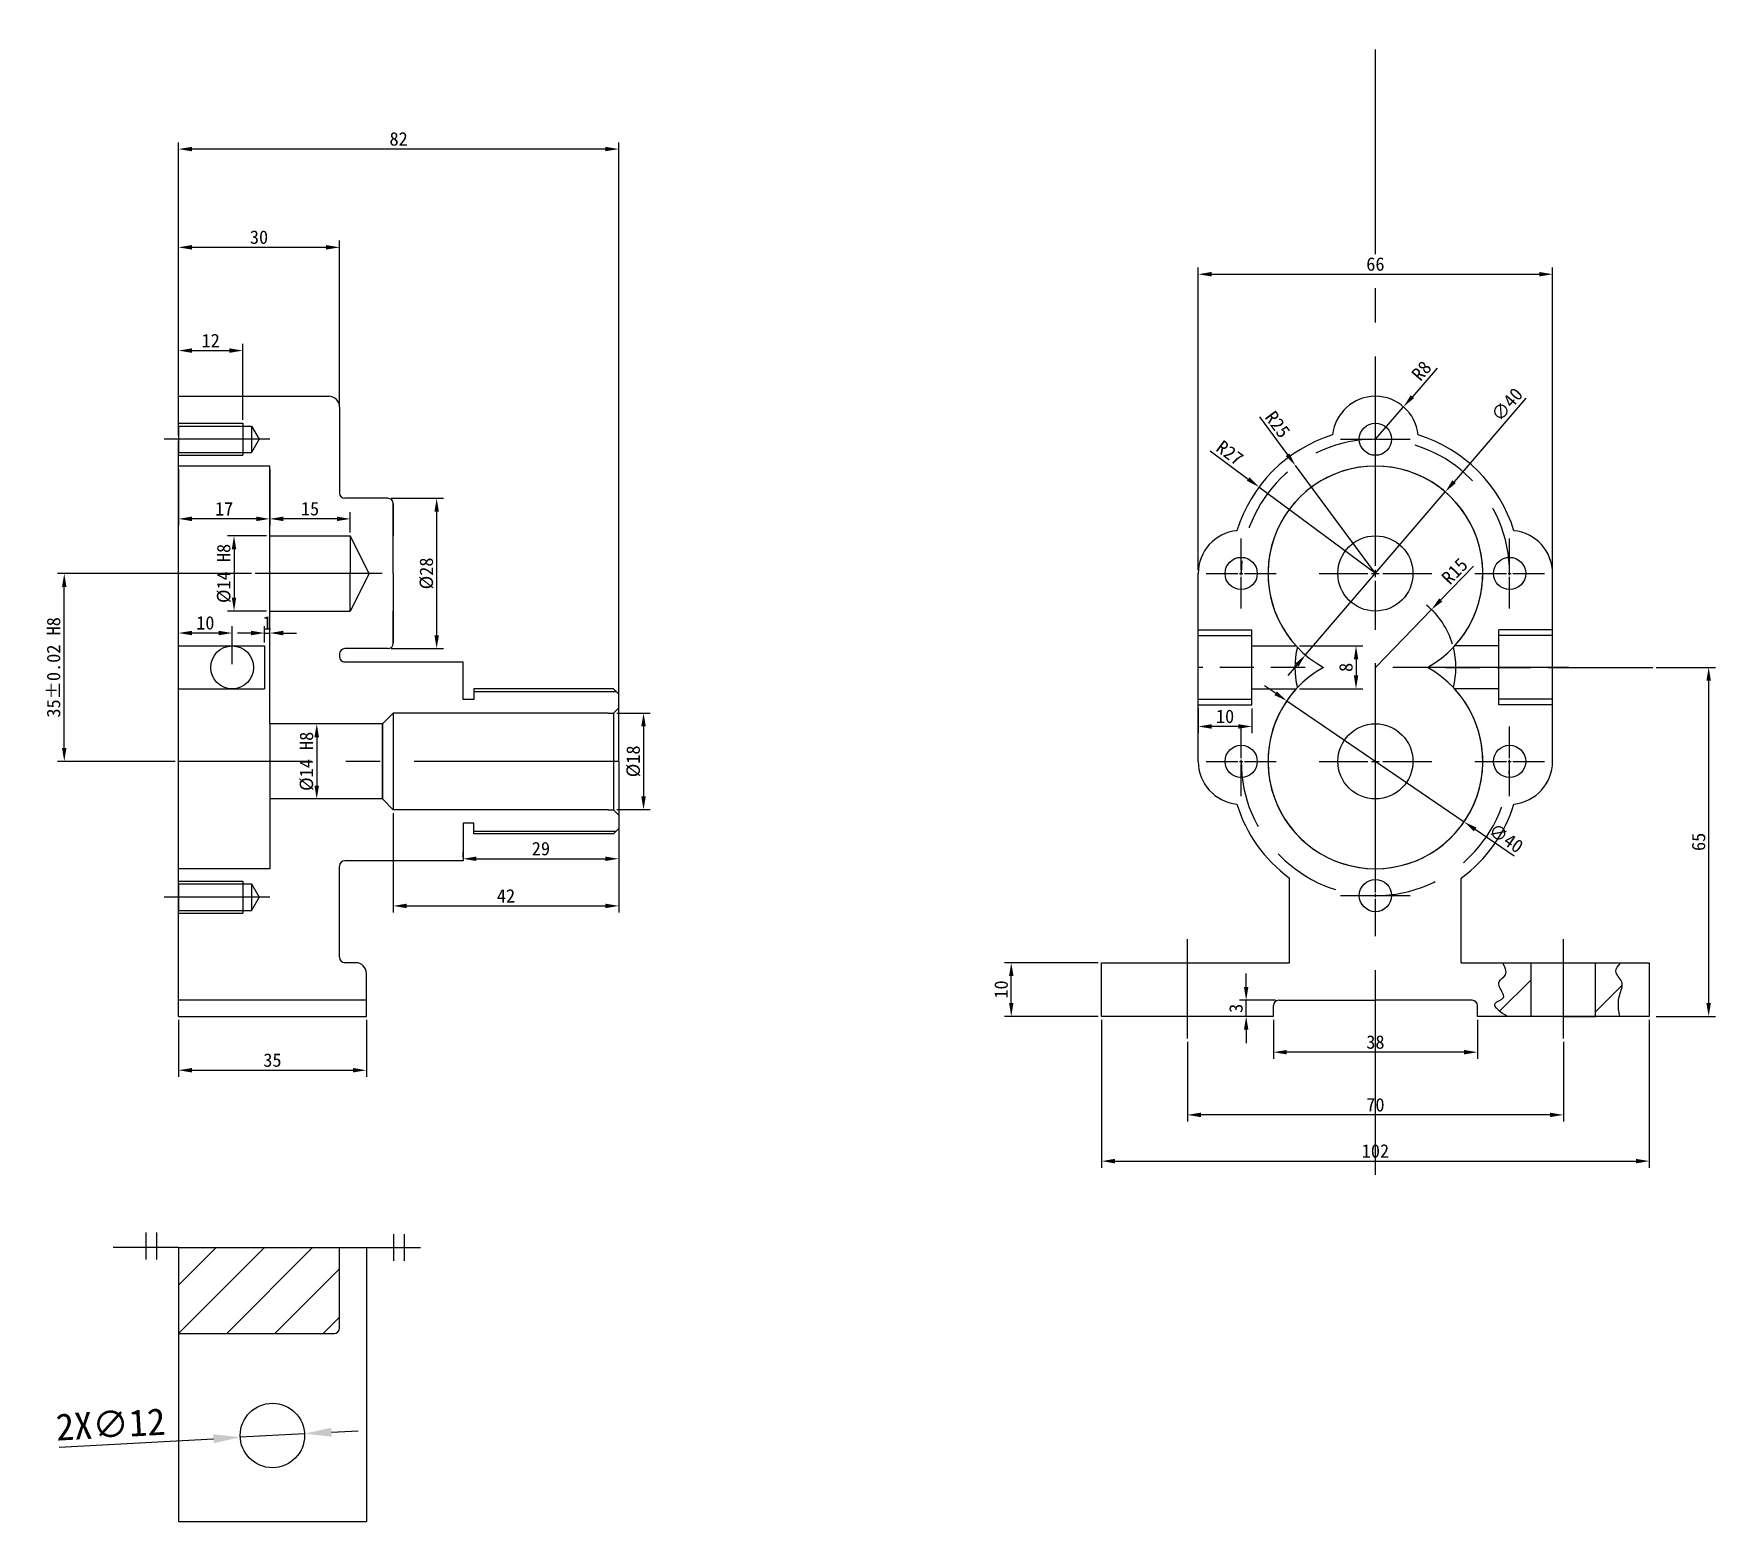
# Model space of a CAD drawing. Header units: millimetres. Extents: x 124 to 964, y 99 to 693.
# Drawn here: x 513.6 to 826.8, y 280 to 557.1 of the extents above; entities that cross this region are included whole.
import ezdxf

# ---------------------------------------------------------------- set-up
doc = ezdxf.new("R2010")
doc.units = ezdxf.units.MM
doc.header["$LTSCALE"] = 2
doc.linetypes.add('CENTER2', pattern=[28.575, 19.05, -3.175, 3.175, -3.175])
doc.linetypes.add('DASHED2', pattern=[9.525, 6.35, -3.175])
for name, color, linetype in [('1轮廓实线层', 7, 'Continuous'), ('2细线层', 4, 'Continuous'), ('3中心线层', 1, 'CENTER2'), ('4虚线层', 6, 'DASHED2'), ('5剖面线层', 2, 'Continuous'), ('图框层', 7, 'Continuous')]:
    doc.layers.add(name, color=color, linetype=linetype)
doc.styles.get("Standard").update_dxf_attribs({"font": ''})
doc.styles.get('Standard').set_extended_font_data('SimSun')
doc.dimstyles.new('ISO-25', dxfattribs={"dimtxt": 2.5, "dimasz": 2.5, "dimexe": 1.25, "dimexo": 0.625, "dimtad": 1, "dimtxsty": 'Standard', "dimcen": 2.5, "dimadec": 0, "dimazin": 0, "dimtfac": 1, "dimtmove": 0, "dimatfit": 3, "dimfxl": 1, "dimarcsym": 0})

msp = doc.modelspace()

# ---------------------------------------------------------------- blocks, each defined once
blk = doc.blocks.new('*U6')
at = {"color": 0, "linetype": 'CENTER2', "transparency": 16777216}
for p, q in [((0, 0.6), (0, 6.5)), ((-6.5, 0), (-0.6, 0)), ((0.6, 0), (6.5, 0)), ((0, -6.5), (0, -0.6))]:
    blk.add_line(p, q, dxfattribs=at)
at = {"color": 0, "linetype": 'Continuous', "transparency": 16777216}
for p, q in [((-0.3, 0), (0.3, 0)), ((0, -0.3), (0, 0.3))]:
    blk.add_line(p, q, dxfattribs=at)
blk = doc.blocks.new('*U7')
at = {"color": 0, "linetype": 'CENTER2', "transparency": 16777216}
for p, q in [((0, 0.6), (0, 6.5)), ((-6.5, 0), (-0.6, 0)), ((0.6, 0), (6.5, 0)), ((0, -6.5), (0, -0.6))]:
    blk.add_line(p, q, dxfattribs=at)
at = {"color": 0, "linetype": 'Continuous', "transparency": 16777216}
for p, q in [((-0.3, 0), (0.3, 0)), ((0, -0.3), (0, 0.3))]:
    blk.add_line(p, q, dxfattribs=at)
blk = doc.blocks.new('*U8')
at = {"color": 0, "linetype": 'CENTER2', "transparency": 16777216}
for p, q in [((0, 0.6), (0, 6.5)), ((-6.5, 0), (-0.6, 0)), ((0.6, 0), (6.5, 0)), ((0, -6.5), (0, -0.6))]:
    blk.add_line(p, q, dxfattribs=at)
at = {"color": 0, "linetype": 'Continuous', "transparency": 16777216}
for p, q in [((-0.3, 0), (0.3, 0)), ((0, -0.3), (0, 0.3))]:
    blk.add_line(p, q, dxfattribs=at)
blk = doc.blocks.new('*U9')
at = {"color": 0, "linetype": 'CENTER2', "transparency": 16777216}
for p, q in [((0, 0.6), (0, 6.5)), ((-6.5, 0), (-0.6, 0)), ((0.6, 0), (6.5, 0)), ((0, -6.5), (0, -0.6))]:
    blk.add_line(p, q, dxfattribs=at)
at = {"color": 0, "linetype": 'Continuous', "transparency": 16777216}
for p, q in [((-0.3, 0), (0.3, 0)), ((0, -0.3), (0, 0.3))]:
    blk.add_line(p, q, dxfattribs=at)
blk = doc.blocks.new('*U10')
at = {"color": 0, "linetype": 'CENTER2', "transparency": 16777216}
for p, q in [((0, 0.6), (0, 6.5)), ((-6.5, 0), (-0.6, 0)), ((0.6, 0), (6.5, 0)), ((0, -6.5), (0, -0.6))]:
    blk.add_line(p, q, dxfattribs=at)
at = {"color": 0, "linetype": 'Continuous', "transparency": 16777216}
for p, q in [((-0.3, 0), (0.3, 0)), ((0, -0.3), (0, 0.3))]:
    blk.add_line(p, q, dxfattribs=at)
blk = doc.blocks.new('*U11')
at = {"color": 0, "linetype": 'CENTER2', "transparency": 16777216}
for p, q in [((0, 1.4), (0, 10.5)), ((-10.5, 0), (-1.4, 0)), ((1.4, 0), (10.5, 0)), ((0, -10.5), (0, -1.4))]:
    blk.add_line(p, q, dxfattribs=at)
at = {"color": 0, "linetype": 'Continuous', "transparency": 16777216}
for p, q in [((-0.7, 0), (0.7, 0)), ((0, -0.7), (0, 0.7))]:
    blk.add_line(p, q, dxfattribs=at)
blk = doc.blocks.new('*U12')
at = {"color": 0, "linetype": 'CENTER2', "transparency": 16777216}
for p, q in [((0, 1.4), (0, 10.5)), ((-10.5, 0), (-1.4, 0)), ((1.4, 0), (10.5, 0)), ((0, -10.5), (0, -1.4))]:
    blk.add_line(p, q, dxfattribs=at)
at = {"color": 0, "linetype": 'Continuous', "transparency": 16777216}
for p, q in [((-0.7, 0), (0.7, 0)), ((0, -0.7), (0, 0.7))]:
    blk.add_line(p, q, dxfattribs=at)
blk = doc.blocks.new('*U13')
at = {"color": 0, "linetype": 'CENTER2', "transparency": 16777216}
for p, q in [((0, 0.6), (0, 6.5)), ((-6.5, 0), (-0.6, 0)), ((0.6, 0), (6.5, 0)), ((0, -6.5), (0, -0.6))]:
    blk.add_line(p, q, dxfattribs=at)
at = {"color": 0, "linetype": 'Continuous', "transparency": 16777216}
for p, q in [((-0.3, 0), (0.3, 0)), ((0, -0.3), (0, 0.3))]:
    blk.add_line(p, q, dxfattribs=at)
blk = doc.blocks.new('*D20')
at = {"color": 0, "lineweight": -2}
for p, q in [((540.59, 373.44), (540.59, 362.79)), ((575.59, 373.44), (575.59, 362.79)), ((543.09, 364.04), (573.09, 364.04))]:
    blk.add_line(p, q, dxfattribs=at)
at = {"color": 0}
for points in [[(543.09, 364.45), (543.09, 363.62), (540.59, 364.04)], [(573.09, 363.62), (573.09, 364.45), (575.59, 364.04)]]:
    blk.add_solid(points, dxfattribs=at)
at = {"layer": 'Defpoints', "color": 0}
for p in [(540.59, 374.07), (575.59, 374.07), (575.59, 364.04)]:
    blk.add_point(p, dxfattribs=at)
at = {"color": 0, "insert": (558.09, 365.91), "char_height": 2.5, "attachment_point": 5}
blk.add_mtext('35', dxfattribs=at)
blk = doc.blocks.new('*D21')
at = {"color": 0, "lineweight": -2}
for p, q in [((540.59, 490.19), (540.59, 518.56)), ((543.09, 517.31), (568.09, 517.31)), ((570.59, 488.19), (570.59, 518.56))]:
    blk.add_line(p, q, dxfattribs=at)
at = {"color": 0}
for points in [[(543.09, 517.73), (543.09, 516.89), (540.59, 517.31)], [(568.09, 516.89), (568.09, 517.73), (570.59, 517.31)]]:
    blk.add_solid(points, dxfattribs=at)
at = {"layer": 'Defpoints', "color": 0}
for p in [(570.59, 517.31), (540.59, 489.57), (570.59, 487.57)]:
    blk.add_point(p, dxfattribs=at)
at = {"color": 0, "insert": (555.59, 519.19), "char_height": 2.5, "attachment_point": 5}
blk.add_mtext('30', dxfattribs=at)
blk = doc.blocks.new('*D31')
at = {"color": 0, "lineweight": -2}
for p, q in [((622.21, 430.57), (628.45, 430.57)), ((627.2, 428.07), (627.2, 415.07)), ((622.21, 412.57), (628.45, 412.57))]:
    blk.add_line(p, q, dxfattribs=at)
at = {"color": 0}
for points in [[(627.62, 428.07), (626.78, 428.07), (627.2, 430.57)], [(626.78, 415.07), (627.62, 415.07), (627.2, 412.57)]]:
    blk.add_solid(points, dxfattribs=at)
at = {"layer": 'Defpoints', "color": 0}
for p in [(621.59, 430.57), (621.59, 412.57), (627.2, 412.57)]:
    blk.add_point(p, dxfattribs=at)
at = {"color": 0, "insert": (625.32, 421.57), "char_height": 2.5, "attachment_point": 5, "rotation": 90}
blk.add_mtext('%%c18', dxfattribs=at)
blk = doc.blocks.new('*D34')
at = {"color": 0, "lineweight": -2}
for p, q in [((540.59, 490.19), (540.59, 536.86)), ((620.09, 535.61), (543.09, 535.61)), ((622.59, 434.19), (622.59, 536.86))]:
    blk.add_line(p, q, dxfattribs=at)
at = {"color": 0}
for points in [[(543.09, 536.03), (543.09, 535.2), (540.59, 535.61)], [(620.09, 535.2), (620.09, 536.03), (622.59, 535.61)]]:
    blk.add_solid(points, dxfattribs=at)
at = {"layer": 'Defpoints', "color": 0}
for p in [(540.59, 535.61), (540.59, 489.57), (622.59, 433.57)]:
    blk.add_point(p, dxfattribs=at)
at = {"color": 0, "insert": (581.59, 537.49), "char_height": 2.5, "attachment_point": 5}
blk.add_mtext('82', dxfattribs=at)
blk = doc.blocks.new('*D35')
at = {"color": 0, "lineweight": -2}
for p, q in [((580.59, 411.94), (580.59, 393.39)), ((622.59, 410.94), (622.59, 393.39)), ((583.09, 394.64), (620.09, 394.64))]:
    blk.add_line(p, q, dxfattribs=at)
at = {"color": 0}
for points in [[(583.09, 395.06), (583.09, 394.23), (580.59, 394.64)], [(620.09, 394.23), (620.09, 395.06), (622.59, 394.64)]]:
    blk.add_solid(points, dxfattribs=at)
at = {"layer": 'Defpoints', "color": 0}
for p in [(580.59, 412.57), (622.59, 411.57), (622.59, 394.64)]:
    blk.add_point(p, dxfattribs=at)
at = {"color": 0, "insert": (601.59, 396.52), "char_height": 2.5, "attachment_point": 5}
blk.add_mtext('42', dxfattribs=at)
blk = doc.blocks.new('*D36')
at = {"color": 0, "lineweight": -2}
for p, q in [((622.59, 408.44), (622.59, 402.17)), ((593.59, 403.69), (593.59, 404.67)), ((596.09, 403.42), (620.09, 403.42))]:
    blk.add_line(p, q, dxfattribs=at)
at = {"color": 0}
for points in [[(596.09, 403.84), (596.09, 403.01), (593.59, 403.42)], [(620.09, 403.01), (620.09, 403.84), (622.59, 403.42)]]:
    blk.add_solid(points, dxfattribs=at)
at = {"layer": 'Defpoints', "color": 0}
for p in [(622.59, 409.07), (593.59, 403.07), (622.59, 403.42)]:
    blk.add_point(p, dxfattribs=at)
at = {"color": 0, "insert": (608.09, 405.3), "char_height": 2.5, "attachment_point": 5}
blk.add_mtext('29', dxfattribs=at)
blk = doc.blocks.new('*D37')
at = {"color": 0, "lineweight": -2}
for p, q in [((567.46, 428.57), (565.09, 428.57)), ((566.34, 426.07), (566.34, 417.07)), ((567.46, 414.57), (565.09, 414.57))]:
    blk.add_line(p, q, dxfattribs=at)
at = {"color": 0}
for points in [[(566.76, 426.07), (565.92, 426.07), (566.34, 428.57)], [(565.92, 417.07), (566.76, 417.07), (566.34, 414.57)]]:
    blk.add_solid(points, dxfattribs=at)
at = {"layer": 'Defpoints', "color": 0}
for p in [(568.09, 428.57), (566.34, 414.57), (568.09, 414.57)]:
    blk.add_point(p, dxfattribs=at)
at = {"color": 0, "insert": (564.47, 421.57), "char_height": 2.5, "attachment_point": 5, "rotation": 90}
blk.add_mtext('{\\A1;%%c14{}{{\\C3; H8}}}', dxfattribs=at)
blk = doc.blocks.new('*D40')
at = {"color": 0, "lineweight": -2}
for p, q in [((540.59, 475.94), (540.59, 465.48)), ((557.59, 475.94), (557.59, 465.48)), ((555.09, 466.73), (543.09, 466.73))]:
    blk.add_line(p, q, dxfattribs=at)
at = {"color": 0}
for points in [[(543.09, 467.15), (543.09, 466.32), (540.59, 466.73)], [(555.09, 466.32), (555.09, 467.15), (557.59, 466.73)]]:
    blk.add_solid(points, dxfattribs=at)
at = {"layer": 'Defpoints', "color": 0}
for p in [(540.59, 476.57), (557.59, 476.57), (540.59, 466.73)]:
    blk.add_point(p, dxfattribs=at)
at = {"color": 0, "insert": (549.09, 468.61), "char_height": 2.5, "attachment_point": 5}
blk.add_mtext('17', dxfattribs=at)
blk = doc.blocks.new('*D41')
at = {"color": 0, "lineweight": -2}
for p, q in [((557.59, 464.19), (557.59, 467.98)), ((570.09, 466.73), (560.09, 466.73)), ((572.59, 464.19), (572.59, 467.98))]:
    blk.add_line(p, q, dxfattribs=at)
at = {"color": 0}
for points in [[(560.09, 467.15), (560.09, 466.32), (557.59, 466.73)], [(570.09, 466.32), (570.09, 467.15), (572.59, 466.73)]]:
    blk.add_solid(points, dxfattribs=at)
at = {"layer": 'Defpoints', "color": 0}
for p in [(557.59, 466.73), (557.59, 463.57), (572.59, 463.57)]:
    blk.add_point(p, dxfattribs=at)
at = {"color": 0, "insert": (565.09, 468.61), "char_height": 2.5, "attachment_point": 5}
blk.add_mtext('15', dxfattribs=at)
blk = doc.blocks.new('*D48')
at = {"color": 0, "lineweight": -2}
for p, q in [((580.21, 470.57), (589.92, 470.57)), ((588.67, 468.07), (588.67, 445.07)), ((580.21, 442.57), (589.92, 442.57))]:
    blk.add_line(p, q, dxfattribs=at)
at = {"color": 0}
for points in [[(589.09, 468.07), (588.26, 468.07), (588.67, 470.57)], [(588.26, 445.07), (589.09, 445.07), (588.67, 442.57)]]:
    blk.add_solid(points, dxfattribs=at)
at = {"layer": 'Defpoints', "color": 0}
for p in [(579.59, 470.57), (579.59, 442.57), (588.67, 442.57)]:
    blk.add_point(p, dxfattribs=at)
at = {"color": 0, "insert": (586.8, 456.57), "char_height": 2.5, "attachment_point": 5, "rotation": 90}
blk.add_mtext('%%c28', dxfattribs=at)
blk = doc.blocks.new('*D43')
at = {"color": 0, "lineweight": -2}
for p, q in [((540.59, 482.19), (540.59, 499.33)), ((543.09, 498.08), (550.09, 498.08)), ((552.59, 485.19), (552.59, 499.33))]:
    blk.add_line(p, q, dxfattribs=at)
at = {"color": 0}
for points in [[(543.09, 498.49), (543.09, 497.66), (540.59, 498.08)], [(550.09, 497.66), (550.09, 498.49), (552.59, 498.08)]]:
    blk.add_solid(points, dxfattribs=at)
at = {"layer": 'Defpoints', "color": 0}
for p in [(552.59, 498.08), (552.59, 484.57), (540.59, 481.57)]:
    blk.add_point(p, dxfattribs=at)
at = {"color": 0, "insert": (546.59, 499.95), "char_height": 2.5, "attachment_point": 5}
blk.add_mtext('12', dxfattribs=at)
blk = doc.blocks.new('*D44')
at = {"color": 0, "lineweight": -2}
for p, q in [((554.09, 445.47), (551.59, 445.47)), ((556.59, 443.69), (556.59, 446.72)), ((556.59, 445.47), (557.59, 445.47)), ((557.59, 443.69), (557.59, 446.72)), ((560.09, 445.47), (562.59, 445.47))]:
    blk.add_line(p, q, dxfattribs=at)
at = {"color": 0}
for points in [[(554.09, 445.05), (554.09, 445.89), (556.59, 445.47)], [(560.09, 445.89), (560.09, 445.05), (557.59, 445.47)]]:
    blk.add_solid(points, dxfattribs=at)
at = {"layer": 'Defpoints', "color": 0}
for p in [(557.59, 445.47), (556.59, 443.07), (557.59, 443.07)]:
    blk.add_point(p, dxfattribs=at)
at = {"color": 0, "insert": (557.09, 447.35), "char_height": 2.5, "attachment_point": 5}
blk.add_mtext('1', dxfattribs=at)
blk = doc.blocks.new('*D45')
at = {"color": 0, "lineweight": -2}
for p, q in [((540.59, 443.69), (540.59, 446.72)), ((548.09, 445.47), (543.09, 445.47)), ((550.59, 439.69), (550.59, 446.72))]:
    blk.add_line(p, q, dxfattribs=at)
at = {"color": 0}
for points in [[(543.09, 445.89), (543.09, 445.05), (540.59, 445.47)], [(548.09, 445.05), (548.09, 445.89), (550.59, 445.47)]]:
    blk.add_solid(points, dxfattribs=at)
at = {"layer": 'Defpoints', "color": 0}
for p in [(540.59, 445.47), (540.59, 443.07), (550.59, 439.07)]:
    blk.add_point(p, dxfattribs=at)
at = {"color": 0, "insert": (545.59, 447.35), "char_height": 2.5, "attachment_point": 5}
blk.add_mtext('10', dxfattribs=at)
blk = doc.blocks.new('*D46')
at = {"color": 0, "lineweight": -2}
for p, q in [((556.96, 463.57), (549.69, 463.57)), ((550.94, 461.07), (550.94, 452.07)), ((556.96, 449.57), (549.69, 449.57))]:
    blk.add_line(p, q, dxfattribs=at)
at = {"color": 0}
for points in [[(551.35, 461.07), (550.52, 461.07), (550.94, 463.57)], [(550.52, 452.07), (551.35, 452.07), (550.94, 449.57)]]:
    blk.add_solid(points, dxfattribs=at)
at = {"layer": 'Defpoints', "color": 0}
for p in [(557.59, 463.57), (550.94, 449.57), (557.59, 449.57)]:
    blk.add_point(p, dxfattribs=at)
at = {"color": 0, "insert": (549.06, 456.57), "char_height": 2.5, "attachment_point": 5, "rotation": 90}
blk.add_mtext('{\\A1;%%c14{}{{\\C3; H8}}}', dxfattribs=at)
blk = doc.blocks.new('*D49')
at = {"color": 0, "lineweight": -2}
for p, q in [((554.22, 456.57), (518.07, 456.57)), ((519.32, 424.07), (519.32, 454.07)), ((539.96, 421.57), (518.07, 421.57))]:
    blk.add_line(p, q, dxfattribs=at)
at = {"color": 0}
for points in [[(519.73, 454.07), (518.9, 454.07), (519.32, 456.57)], [(518.9, 424.07), (519.73, 424.07), (519.32, 421.57)]]:
    blk.add_solid(points, dxfattribs=at)
at = {"layer": 'Defpoints', "color": 0}
for p in [(519.32, 456.57), (554.84, 456.57), (540.59, 421.57)]:
    blk.add_point(p, dxfattribs=at)
at = {"color": 0, "insert": (517.34, 439.07), "char_height": 2.5, "attachment_point": 5, "rotation": 90}
blk.add_mtext('{\\A1;35%%p0.02{}{\\C3; H8}}', dxfattribs=at)
blk = doc.blocks.new('*D50')
at = {"color": 0, "lineweight": -2}
for p, q in [((730.5, 457.19), (730.5, 513.55)), ((733, 512.3), (794, 512.3)), ((796.5, 457.19), (796.5, 513.55))]:
    blk.add_line(p, q, dxfattribs=at)
at = {"color": 0}
for points in [[(733, 512.72), (733, 511.88), (730.5, 512.3)], [(794, 511.88), (794, 512.72), (796.5, 512.3)]]:
    blk.add_solid(points, dxfattribs=at)
at = {"layer": 'Defpoints', "color": 0}
for p in [(796.5, 512.3), (730.5, 456.57), (796.5, 456.57)]:
    blk.add_point(p, dxfattribs=at)
at = {"color": 0, "insert": (763.5, 514.18), "char_height": 2.5, "attachment_point": 5}
blk.add_mtext('66', dxfattribs=at)
blk = doc.blocks.new('*D52')
at = {"color": 0, "lineweight": -2}
for p, q in [((741.91, 485.72), (747.13, 478.67)), ((763.5, 456.57), (748.62, 476.66))]:
    blk.add_line(p, q, dxfattribs=at)
at = {"color": 0}
blk.add_solid([(746.8, 478.42), (747.47, 478.92), (748.62, 476.66)], dxfattribs=at)
at = {"layer": 'Defpoints', "color": 0}
for p in [(748.62, 476.66), (763.5, 456.57)]:
    blk.add_point(p, dxfattribs=at)
at = {"color": 0, "insert": (745.28, 484.32), "char_height": 2.5, "attachment_point": 5, "rotation": 306.5188}
blk.add_mtext('R25', dxfattribs=at)
blk = doc.blocks.new('*D53')
at = {"color": 0, "lineweight": -2}
for p, q in [((774.98, 494.78), (770.38, 489.49)), ((763.5, 481.57), (768.74, 487.61))]:
    blk.add_line(p, q, dxfattribs=at)
at = {"color": 0}
blk.add_solid([(770.07, 489.77), (770.7, 489.22), (768.74, 487.61)], dxfattribs=at)
at = {"layer": 'Defpoints', "color": 0}
for p in [(768.74, 487.61), (763.5, 481.57)]:
    blk.add_point(p, dxfattribs=at)
at = {"color": 0, "insert": (772.08, 494.31), "char_height": 2.5, "attachment_point": 5, "rotation": 49.0215}
blk.add_mtext('R8', dxfattribs=at)
blk = doc.blocks.new('*D54')
at = {"color": 0, "lineweight": -2}
for p, q in [((791.49, 489.2), (778.14, 473.65)), ((750.48, 441.39), (776.52, 471.75)), ((748.85, 439.49), (747.22, 437.59))]:
    blk.add_line(p, q, dxfattribs=at)
at = {"color": 0}
for points in [[(777.83, 473.92), (778.46, 473.38), (776.52, 471.75)], [(749.17, 439.22), (748.53, 439.76), (750.48, 441.39)]]:
    blk.add_solid(points, dxfattribs=at)
at = {"layer": 'Defpoints', "color": 0}
for p in [(776.52, 471.75), (750.48, 441.39)]:
    blk.add_point(p, dxfattribs=at)
at = {"color": 0, "insert": (788.01, 488.03), "char_height": 2.5, "attachment_point": 5, "rotation": 49.3837}
blk.add_mtext('∅40', dxfattribs=at)
blk = doc.blocks.new('*D55')
at = {"color": 0, "lineweight": -2}
for p, q in [((732.75, 479.4), (739.81, 474.15)), ((763.5, 456.57), (741.82, 472.66))]:
    blk.add_line(p, q, dxfattribs=at)
at = {"color": 0}
blk.add_solid([(739.56, 473.82), (740.06, 474.49), (741.82, 472.66)], dxfattribs=at)
at = {"layer": 'Defpoints', "color": 0}
for p in [(741.82, 472.66), (763.5, 456.57)]:
    blk.add_point(p, dxfattribs=at)
at = {"color": 0, "insert": (736.4, 479.03), "char_height": 2.5, "attachment_point": 5, "rotation": 323.4047}
blk.add_mtext('R27', dxfattribs=at)
blk = doc.blocks.new('*D56')
at = {"color": 0, "lineweight": -2}
for p, q in [((749.37, 443.07), (761.14, 443.07)), ((759.89, 440.57), (759.89, 437.57)), ((749.37, 435.07), (761.14, 435.07))]:
    blk.add_line(p, q, dxfattribs=at)
at = {"color": 0}
for points in [[(760.31, 440.57), (759.48, 440.57), (759.89, 443.07)], [(759.48, 437.57), (760.31, 437.57), (759.89, 435.07)]]:
    blk.add_solid(points, dxfattribs=at)
at = {"layer": 'Defpoints', "color": 0}
for p in [(748.74, 443.07), (748.74, 435.07), (759.89, 435.07)]:
    blk.add_point(p, dxfattribs=at)
at = {"color": 0, "insert": (758.02, 439.07), "char_height": 2.5, "attachment_point": 5, "rotation": 90}
blk.add_mtext('8', dxfattribs=at)
blk = doc.blocks.new('*D57')
at = {"color": 0, "lineweight": -2}
for p, q in [((781.79, 457.94), (775.68, 451.63)), ((763.5, 439.07), (773.94, 449.84))]:
    blk.add_line(p, q, dxfattribs=at)
blk.add_arc((763.5, 439.07), 15, 16.865, 50.6678, dxfattribs=at)
at = {"color": 0}
blk.add_solid([(775.38, 451.92), (775.98, 451.34), (773.94, 449.84)], dxfattribs=at)
at = {"layer": 'Defpoints', "color": 0}
for p in [(773.94, 449.84), (763.5, 439.07)]:
    blk.add_point(p, dxfattribs=at)
at = {"color": 0, "insert": (778.26, 456.99), "char_height": 2.5, "attachment_point": 5, "rotation": 45.8918}
blk.add_mtext('R15', dxfattribs=at)
blk = doc.blocks.new('*D58')
at = {"color": 0, "lineweight": -2}
for p, q in [((744.91, 434.25), (742.85, 435.66)), ((746.98, 432.84), (780.02, 410.3)), ((789.37, 403.92), (782.08, 408.89))]:
    blk.add_line(p, q, dxfattribs=at)
at = {"color": 0}
for points in [[(744.68, 433.9), (745.15, 434.59), (746.98, 432.84)], [(782.32, 409.23), (781.85, 408.54), (780.02, 410.3)]]:
    blk.add_solid(points, dxfattribs=at)
at = {"layer": 'Defpoints', "color": 0}
for p in [(746.98, 432.84), (780.02, 410.3)]:
    blk.add_point(p, dxfattribs=at)
at = {"color": 0, "insert": (787.82, 407.25), "char_height": 2.5, "attachment_point": 5, "rotation": 325.6997}
blk.add_mtext('∅40', dxfattribs=at)
blk = doc.blocks.new('*D59')
at = {"color": 0, "lineweight": -2}
for p, q in [((815.81, 439.07), (826.81, 439.07)), ((825.56, 436.57), (825.56, 376.57)), ((815.81, 374.07), (826.81, 374.07))]:
    blk.add_line(p, q, dxfattribs=at)
at = {"color": 0}
for points in [[(825.98, 436.57), (825.14, 436.57), (825.56, 439.07)], [(825.14, 376.57), (825.98, 376.57), (825.56, 374.07)]]:
    blk.add_solid(points, dxfattribs=at)
at = {"layer": 'Defpoints', "color": 0}
for p in [(815.18, 439.07), (815.18, 374.07), (825.56, 374.07)]:
    blk.add_point(p, dxfattribs=at)
at = {"color": 0, "insert": (823.69, 406.57), "char_height": 2.5, "attachment_point": 5, "rotation": 90}
blk.add_mtext('65', dxfattribs=at)
blk = doc.blocks.new('*D69')
at = {"color": 0, "lineweight": -2}
for p, q in [((744.5, 373.44), (744.5, 366.15)), ((782.5, 373.44), (782.5, 366.15)), ((780, 367.4), (747, 367.4))]:
    blk.add_line(p, q, dxfattribs=at)
at = {"color": 0}
for points in [[(747, 367.81), (747, 366.98), (744.5, 367.4)], [(780, 366.98), (780, 367.81), (782.5, 367.4)]]:
    blk.add_solid(points, dxfattribs=at)
at = {"layer": 'Defpoints', "color": 0}
for p in [(744.5, 374.07), (782.5, 374.07), (744.5, 367.4)]:
    blk.add_point(p, dxfattribs=at)
at = {"color": 0, "insert": (763.5, 369.27), "char_height": 2.5, "attachment_point": 5}
blk.add_mtext('38', dxfattribs=at)
blk = doc.blocks.new('*D62')
at = {"color": 0, "lineweight": -2}
for p, q in [((739.43, 379.57), (739.43, 382.07)), ((744.87, 377.07), (738.18, 377.07)), ((739.43, 374.07), (739.43, 377.07)), ((743.87, 374.07), (738.18, 374.07)), ((739.43, 371.57), (739.43, 369.07))]:
    blk.add_line(p, q, dxfattribs=at)
at = {"color": 0}
for points in [[(739.01, 379.57), (739.85, 379.57), (739.43, 377.07)], [(739.85, 371.57), (739.01, 371.57), (739.43, 374.07)]]:
    blk.add_solid(points, dxfattribs=at)
at = {"layer": 'Defpoints', "color": 0}
for p in [(739.43, 377.07), (745.5, 377.07), (744.5, 374.07)]:
    blk.add_point(p, dxfattribs=at)
at = {"color": 0, "insert": (737.55, 375.57), "char_height": 2.5, "attachment_point": 5, "rotation": 90}
blk.add_mtext('3', dxfattribs=at)
blk = doc.blocks.new('*D63')
at = {"color": 0, "lineweight": -2}
for p, q in [((712.5, 373.44), (712.5, 345.86)), ((814.5, 373.44), (814.5, 345.86)), ((715, 347.11), (812, 347.11))]:
    blk.add_line(p, q, dxfattribs=at)
at = {"color": 0}
for points in [[(715, 347.53), (715, 346.69), (712.5, 347.11)], [(812, 346.69), (812, 347.53), (814.5, 347.11)]]:
    blk.add_solid(points, dxfattribs=at)
at = {"layer": 'Defpoints', "color": 0}
for p in [(712.5, 374.07), (814.5, 374.07), (814.5, 347.11)]:
    blk.add_point(p, dxfattribs=at)
at = {"color": 0, "insert": (763.5, 348.98), "char_height": 2.5, "attachment_point": 5}
blk.add_mtext('102', dxfattribs=at)
blk = doc.blocks.new('*D64')
at = {"color": 0, "lineweight": -2}
for p, q in [((711.87, 384.07), (694.43, 384.07)), ((695.68, 376.57), (695.68, 381.57)), ((711.87, 374.07), (694.43, 374.07))]:
    blk.add_line(p, q, dxfattribs=at)
at = {"color": 0}
for points in [[(696.1, 381.57), (695.27, 381.57), (695.68, 384.07)], [(695.27, 376.57), (696.1, 376.57), (695.68, 374.07)]]:
    blk.add_solid(points, dxfattribs=at)
at = {"layer": 'Defpoints', "color": 0}
for p in [(695.68, 384.07), (712.5, 384.07), (712.5, 374.07)]:
    blk.add_point(p, dxfattribs=at)
at = {"color": 0, "insert": (693.81, 379.07), "char_height": 2.5, "attachment_point": 5, "rotation": 90}
blk.add_mtext('10', dxfattribs=at)
blk = doc.blocks.new('*D65')
at = {"color": 0, "lineweight": -2}
for p, q in [((730.5, 431.44), (730.5, 426.82)), ((740.5, 431.44), (740.5, 426.82)), ((738, 428.07), (733, 428.07))]:
    blk.add_line(p, q, dxfattribs=at)
at = {"color": 0}
for points in [[(733, 428.48), (733, 427.65), (730.5, 428.07)], [(738, 427.65), (738, 428.48), (740.5, 428.07)]]:
    blk.add_solid(points, dxfattribs=at)
at = {"layer": 'Defpoints', "color": 0}
for p in [(730.5, 432.07), (740.5, 432.07), (730.5, 428.07)]:
    blk.add_point(p, dxfattribs=at)
at = {"color": 0, "insert": (735.5, 429.94), "char_height": 2.5, "attachment_point": 5}
blk.add_mtext('10', dxfattribs=at)
blk = doc.blocks.new('*D66')
at = {"color": 0, "lineweight": -2}
for p, q in [((728.5, 369.32), (728.5, 354.47)), ((798.5, 369.32), (798.5, 354.47)), ((796, 355.72), (731, 355.72))]:
    blk.add_line(p, q, dxfattribs=at)
at = {"color": 0}
for points in [[(731, 356.14), (731, 355.3), (728.5, 355.72)], [(796, 355.3), (796, 356.14), (798.5, 355.72)]]:
    blk.add_solid(points, dxfattribs=at)
at = {"layer": 'Defpoints', "color": 0}
for p in [(728.5, 369.94), (798.5, 369.94), (728.5, 355.72)]:
    blk.add_point(p, dxfattribs=at)
at = {"color": 0, "insert": (763.5, 357.59), "char_height": 2.5, "attachment_point": 5}
blk.add_mtext('70', dxfattribs=at)
blk = doc.blocks.new('*D70')
at = {"color": 0, "lineweight": -2}
for p, q in [((518.39, 293.82), (547.11, 295.4)), ((564.08, 296.34), (552.1, 295.68)), ((569.07, 296.61), (574.07, 296.89))]:
    blk.add_line(p, q, dxfattribs=at)
at = {"color": 0}
for points in [[(547.15, 294.57), (547.06, 296.24), (552.1, 295.68)], [(569.03, 297.45), (569.12, 295.78), (564.08, 296.34)]]:
    blk.add_solid(points, dxfattribs=at)
at = {"layer": 'Defpoints', "color": 0}
for p in [(552.1, 295.68), (564.08, 296.34)]:
    blk.add_point(p, dxfattribs=at)
at = {"color": 0, "insert": (527.95, 298.1), "char_height": 5, "attachment_point": 5, "rotation": 3.1563}
blk.add_mtext('2X∅12', dxfattribs=at)
blk = doc.blocks.new('ZwmFrameMain_A3^_^无分区图框^_^landscape')
at = {"layer": '1轮廓实线层'}
for p, q in [((185, 292), (185, 282)), ((0, 0), (0, 287)), ((390, 287), (0, 287)), ((390, 287), (390, 0)), ((-25, 143.5), (5, 143.5)), ((395, 143.5), (385, 143.5)), ((185, -5), (185, 5)), ((0, 0), (390, 0))]:
    blk.add_line(p, q, dxfattribs=at)
at = {"layer": '2细线层'}
for p, q in [((-25, -5), (-25, 292)), ((395, 292), (-25, 292)), ((395, 292), (395, -5)), ((-25, -5), (395, -5))]:
    blk.add_line(p, q, dxfattribs=at)

# ---------------------------------------------------------------- dimensions: what is measured, and where the dimension line sits
for base, p1, p2, picture, middle in [((540.589, 535.612), (622.589, 433.568), (540.589, 489.568), '*D34', (581.589, 535.612)), ((570.589, 517.311), (540.589, 489.568), (570.589, 487.568), '*D21', (555.589, 517.311)), ((540.589, 466.733), (557.589, 476.568), (540.589, 476.568), '*D40', (549.089, 466.733)), ((557.589, 466.733), (572.589, 463.568), (557.589, 463.568), '*D41', (565.089, 466.733)), ((540.589, 445.471), (550.589, 439.068), (540.589, 443.068), '*D45', (545.589, 445.471)), ((557.589, 445.471), (556.589, 443.068), (557.589, 443.068), '*D44', (557.089, 445.471)), ((622.589, 394.642), (580.589, 412.568), (622.589, 411.568), '*D35', (601.589, 394.642)), ((622.589, 403.423), (593.589, 403.068), (622.589, 409.068), '*D36', (608.089, 403.423)), ((575.589, 364.036), (540.589, 374.068), (575.589, 374.068), '*D20', (558.089, 364.036))]:
    dim = msp.add_linear_dim(base=base, p1=p1, p2=p2, dimstyle='ISO-25', override={"dimpost": '<>', "dimtvp": 0.1})
    dim.commit()
    dim.dimension.update_dxf_attribs({"geometry": picture, "text_midpoint": middle, "dimtype": 160})
dim = msp.add_linear_dim(base=(796.498, 512.301), p1=(730.498, 456.568), p2=(796.498, 456.568), dimstyle='ISO-25')
dim.commit()
dim.dimension.update_dxf_attribs({"geometry": '*D50', "text_midpoint": (763.498, 512.301), "dimtype": 160})
dim = msp.add_linear_dim(base=(552.589, 498.078), p1=(540.589, 481.568), p2=(552.589, 484.568), dimstyle='ISO-25', override={"dimpost": '<>', "dimtvp": 0.1})
dim.commit()
dim.dimension.update_dxf_attribs({"geometry": '*D43', "text_midpoint": (546.589, 499.953)})
for center, mpoint, picture, middle in [((763.498, 481.568), (768.744, 487.607), '*D53', (772.084, 494.312)), ((763.498, 456.568), (741.82, 472.664), '*D55', (736.398, 479.025)), ((763.498, 439.068), (773.938, 449.838), '*D57', (778.256, 456.987))]:
    dim = msp.add_radius_dim(center=center, mpoint=mpoint, dimstyle='ISO-25')
    dim.commit()
    dim.dimension.update_dxf_attribs({"geometry": picture, "text_midpoint": middle})
dim = msp.add_diameter_dim_2p(p1=(750.478, 441.386), p2=(776.517, 471.749), dimstyle='ISO-25')
dim.commit()
dim.dimension.update_dxf_attribs({"geometry": '*D54', "text_midpoint": (789.429, 486.805), "dimtype": 163})
dim = msp.add_radius_dim(center=(763.498, 456.568), mpoint=(748.621, 476.659), dimstyle='ISO-25', override={"dimscale": 1})
dim.commit()
dim.dimension.update_dxf_attribs({"geometry": '*D52', "text_midpoint": (745.284, 484.316)})
for base, p1, p2, picture, middle in [((588.673, 442.568), (579.589, 470.568), (579.589, 442.568), '*D48', (588.673, 456.568)), ((627.199, 412.568), (621.589, 430.568), (621.589, 412.568), '*D31', (627.199, 421.568))]:
    dim = msp.add_linear_dim(base=base, p1=p1, p2=p2, angle=90, text='%%c<>', dimstyle='ISO-25', override={"dimpost": '<>', "dimtvp": 0.1})
    dim.commit()
    dim.dimension.update_dxf_attribs({"geometry": picture, "text_midpoint": middle, "dimtype": 160})
for base, p1, p2, text, override, picture, middle in [((550.937, 449.568), (557.589, 463.568), (557.589, 449.568), '{\\A1;%%c<>{}{{\\C3; H8}}}', {"dimpost": '<>', "dimtvp": 0.1}, '*D46', (549.062, 456.568)), ((519.317, 456.568), (540.589, 421.568), (554.844, 456.568), '{\\A1;<>%%p0.02{}{\\C3; H8}}', {"dimpost": '<>', "dimtol": 0, "dimlim": 0, "dimtp": 0.039, "dimtm": 0, "dimtvp": 0.1}, '*D49', (517.345, 439.068)), ((566.34, 414.568), (568.089, 428.568), (568.089, 414.568), '{\\A1;%%c<>{}{{\\C3; H8}}}', {"dimpost": '<>', "dimtol": 0, "dimlim": 0, "dimtp": 0.027, "dimtm": 0, "dimtvp": 0.1}, '*D37', (564.465, 421.568))]:
    dim = msp.add_linear_dim(base=base, p1=p1, p2=p2, angle=90, text=text, dimstyle='ISO-25', override=override)
    dim.commit()
    dim.dimension.update_dxf_attribs({"geometry": picture, "text_midpoint": middle})
for base, p1, p2, picture, middle in [((759.893, 435.068), (748.741, 443.068), (748.741, 435.068), '*D56', (758.018, 439.068)), ((825.561, 374.068), (815.18, 439.068), (815.18, 374.068), '*D59', (823.686, 406.568)), ((695.682, 384.068), (712.498, 374.068), (712.498, 384.068), '*D64', (693.807, 379.068)), ((739.429, 377.068), (744.498, 374.068), (745.498, 377.068), '*D62', (737.554, 375.568))]:
    dim = msp.add_linear_dim(base=base, p1=p1, p2=p2, angle=90, dimstyle='ISO-25')
    dim.commit()
    dim.dimension.update_dxf_attribs({"geometry": picture, "text_midpoint": middle})
dim = msp.add_diameter_dim_2p(p1=(746.976, 432.838), p2=(780.02, 410.297), dimstyle='ISO-25')
dim.commit()
dim.dimension.update_dxf_attribs({"geometry": '*D58', "text_midpoint": (787.817, 407.247)})
for base, p1, p2, picture, middle in [((730.498, 428.068), (740.498, 432.068), (730.498, 432.068), '*D65', (735.498, 429.943)), ((814.498, 347.109), (712.498, 374.068), (814.498, 374.068), '*D63', (763.498, 348.984)), ((744.498, 367.395), (782.498, 374.068), (744.498, 374.068), '*D69', (763.498, 369.27)), ((728.498, 355.72), (798.498, 369.94), (728.498, 369.94), '*D66', (763.498, 357.595))]:
    dim = msp.add_linear_dim(base=base, p1=p1, p2=p2, dimstyle='ISO-25')
    dim.commit()
    dim.dimension.update_dxf_attribs({"geometry": picture, "text_midpoint": middle})
dim = msp.add_diameter_dim_2p(p1=(564.08, 296.339), p2=(552.098, 295.679), text='2X<>', dimstyle='ISO-25', override={"dimscale": 2, "dimpost": '', "dimcen": 0, "dimtvp": 0.1})
dim.commit()
dim.dimension.update_dxf_attribs({"geometry": '*D70', "text_midpoint": (528.155, 294.358), "dimtype": 163})

# ---------------------------------------------------------------- hatches: boundary and pattern name
at = {"layer": '5剖面线层'}
h = msp.add_hatch(dxfattribs=at)
h.set_pattern_fill('ANSI31', color=0, scale=2)
h.set_pattern_definition([(45, (785.67, 374.0675), (-4.4901, 4.4901), [])])
edge = h.paths.add_edge_path()
edge.add_line((787.201, 384.068), (792.498, 384.068))
edge.add_line((792.498, 384.068), (792.498, 374.068))
edge.add_line((792.498, 374.068), (788.044, 374.068))
edge.add_spline(control_points=[(788.044, 374.068), (788.023, 374.081), (788.003, 374.094), (787.982, 374.107), (786.826, 374.85), (785.67, 375.592), (785.67, 376.182), (785.67, 376.292), (785.711, 376.397), (785.799, 376.496), (786.127, 376.863), (787.119, 377.142), (787.34, 377.6), (787.375, 377.673), (787.391, 377.751), (787.391, 377.833), (787.391, 378.306), (786.869, 378.911), (786.621, 379.526), (786.533, 379.745), (786.479, 379.965), (786.479, 380.17), (786.479, 380.296), (786.499, 380.417), (786.544, 380.528), (786.747, 381.038), (787.461, 381.36), (787.725, 381.812), (787.814, 381.964), (787.852, 382.131), (787.852, 382.309), (787.852, 382.826), (787.532, 383.437), (787.212, 384.047), (787.208, 384.054), (787.204, 384.061), (787.201, 384.068)], knot_values=[0, 0, 0, 0, 0.0735581, 0.0735581, 0.0735581, 0.9161063, 0.9161063, 0.9161063, 1.0735581, 1.0735581, 1.0735581, 2.0735581, 2.0735581, 2.0735581, 2.2208485, 2.2208485, 2.2208485, 3.0735581, 3.0735581, 3.0735581, 3.6937085, 3.6937085, 3.6937085, 4.0735581, 4.0735581, 4.0735581, 5.0735581, 5.0735581, 5.0735581, 5.3294568, 5.3294568, 5.3294568, 6.0735581, 6.0735581, 6.0735581, 6.0970315, 6.0970315, 6.0970315, 6.0970315], degree=3, periodic=0)
edge = h.paths.add_edge_path()
edge.add_line((804.498, 374.068), (808.993, 374.068))
edge.add_spline(control_points=[(808.993, 374.068), (808.866, 374.821), (808.742, 375.573), (808.742, 376.315), (808.742, 376.462), (808.747, 376.608), (808.758, 376.754), (808.79, 377.192), (808.873, 377.626), (809.004, 378.069), (809.188, 378.691), (809.464, 379.332), (809.464, 379.941), (809.464, 380.129), (809.437, 380.314), (809.374, 380.494), (809.122, 381.21), (808.285, 381.852), (808.265, 382.507), (808.264, 382.515), (808.264, 382.523), (808.264, 382.532), (808.264, 383.012), (808.696, 383.499), (809.128, 383.987), (809.152, 384.014), (809.175, 384.041), (809.199, 384.068)], knot_values=[0, 0, 0, 0, 0.8349046, 0.8349046, 0.8349046, 1, 1, 1, 2, 2, 2, 2.7642896, 2.7642896, 2.7642896, 3, 3, 3, 4, 4, 4, 4.016552, 4.016552, 4.016552, 5, 5, 5, 5.1080509, 5.1080509, 5.1080509, 5.1080509], degree=3, periodic=0)
edge.add_line((809.199, 384.068), (804.498, 384.068))
edge.add_line((804.498, 384.068), (804.498, 374.068))
h = msp.add_hatch(dxfattribs=at)
h.set_pattern_fill('ANSI31', color=0, scale=2)
h.set_pattern_definition([(45, (540.589, 315.009), (-4.4901, 4.4901), [])])
h.paths.add_polyline_path([(540.589, 315.009), (569.589, 315.009, 0.4142136), (570.589, 316.009), (570.589, 331.009), (540.589, 331.009)])

# ---------------------------------------------------------------- linework, layer by layer
for p, q in [((540.589, 489.568), (568.589, 489.568)), ((540.589, 484.026), (540.589, 489.568)), ((570.589, 487.568), (570.589, 471.568)), ((540.589, 484.026), (540.589, 479.109)), ((540.589, 374.068), (540.589, 481.204)), ((557.589, 476.568), (540.589, 476.568)), ((557.589, 428.568), (557.589, 476.568)), ((579.589, 470.568), (571.589, 470.568)), ((580.589, 456.568), (580.589, 469.568)), ((580.589, 469.568), (580.589, 463.559)), ((557.589, 456.568), (557.589, 463.568)), ((557.589, 463.568), (572.589, 463.568)), ((572.589, 463.568), (572.589, 456.568)), ((576.089, 456.568), (572.589, 463.568)), ((572.589, 449.568), (572.589, 456.568)), ((576.089, 456.568), (572.589, 449.568)), ((580.589, 456.568), (580.589, 443.568)), ((730.498, 421.568), (730.498, 456.568)), ((796.498, 421.568), (796.498, 456.568)), ((557.589, 449.568), (572.589, 449.568)), ((580.589, 443.568), (580.589, 449.576)), ((540.589, 443.068), (556.589, 443.068)), ((556.589, 443.068), (556.589, 435.068)), ((579.589, 442.568), (571.589, 442.568)), ((740.498, 439.068), (740.498, 443.068)), ((740.498, 443.068), (748.741, 443.068)), ((786.498, 443.068), (778.254, 443.068)), ((786.498, 439.068), (786.498, 443.068)), ((570.589, 441.568), (570.589, 441.068)), ((593.589, 440.068), (571.589, 440.068)), ((593.589, 433.068), (593.589, 440.068)), ((796.498, 439.068), (815.18, 439.068)), ((540.589, 435.068), (556.589, 435.068)), ((595.589, 433.068), (593.589, 433.068)), ((621.589, 435.068), (595.589, 435.068)), ((595.589, 435.068), (595.589, 433.068)), ((595.589, 435.068), (595.589, 434.568)), ((621.589, 435.068), (622.589, 434.068)), ((622.589, 431.568), (622.589, 434.068)), ((622.589, 432.568), (622.589, 433.568)), ((740.498, 435.068), (748.741, 435.068)), ((786.498, 435.068), (778.254, 435.068)), ((578.589, 428.568), (580.589, 430.568)), ((620.589, 430.568), (580.589, 430.568)), ((580.589, 430.568), (580.589, 412.568)), ((620.589, 430.568), (621.589, 430.568)), ((621.589, 430.568), (622.589, 431.568)), ((621.589, 430.568), (621.589, 412.568)), ((622.589, 421.568), (622.589, 431.568)), ((578.589, 428.568), (557.589, 428.568)), ((557.589, 428.568), (557.589, 414.568)), ((578.589, 428.568), (578.589, 421.568)), ((578.589, 421.568), (578.589, 428.568)), ((578.589, 414.568), (578.589, 421.568)), ((578.589, 421.568), (578.589, 414.568)), ((622.589, 421.568), (622.589, 411.068)), ((578.589, 414.568), (557.589, 414.568)), ((557.589, 414.568), (557.589, 401.568)), ((578.589, 414.568), (580.589, 412.568)), ((620.589, 412.568), (580.589, 412.568)), ((620.589, 412.568), (621.589, 412.568)), ((621.589, 412.568), (622.589, 411.568)), ((622.589, 411.568), (622.589, 409.068)), ((622.589, 410.568), (622.589, 409.568)), ((595.589, 410.068), (593.589, 410.068)), ((593.589, 410.068), (593.589, 403.068)), ((595.589, 408.068), (595.589, 410.068)), ((621.589, 408.068), (595.589, 408.068)), ((621.589, 408.068), (622.589, 409.068)), ((557.589, 401.568), (540.589, 401.568)), ((570.589, 385.068), (570.589, 402.068)), ((593.589, 403.068), (571.589, 403.068)), ((593.589, 403.068), (571.589, 403.068)), ((540.589, 398.726), (540.589, 393.809)), ((747.498, 384.068), (747.498, 399.819)), ((779.498, 384.068), (779.498, 399.819)), ((573.589, 384.068), (571.589, 384.068)), ((792.498, 374.068), (792.498, 384.068)), ((804.498, 374.068), (804.498, 384.068)), ((575.589, 374.068), (575.589, 382.068)), ((575.589, 377.068), (540.589, 377.068)), ((575.589, 374.068), (575.589, 377.068)), ((744.498, 374.068), (744.498, 376.068)), ((745.498, 377.068), (763.498, 377.068)), ((781.498, 377.068), (763.498, 377.068)), ((782.498, 374.068), (782.498, 376.068)), ((540.589, 374.068), (575.589, 374.068)), ((798.498, 374.068), (804.498, 374.068)), ((534.522, 333.806), (534.522, 328.806)), ((536.522, 333.806), (536.522, 328.806)), ((580.613, 333.509), (580.613, 328.509)), ((582.613, 333.509), (582.613, 328.509)), ((540.589, 331.009), (528.455, 331.009)), ((540.589, 331.009), (575.589, 331.009)), ((540.589, 331.009), (540.589, 280.009)), ((540.589, 331.009), (540.589, 315.009)), ((540.589, 331.009), (540.589, 296.009)), ((570.589, 316.009), (570.589, 331.009)), ((575.589, 331.009), (575.589, 280.009)), ((575.589, 331.009), (585.636, 331.009)), ((540.589, 315.009), (569.589, 315.009)), ((540.589, 280.009), (575.589, 280.009))]:
    msp.add_line(p, q)
for points in [[(744.498, 374.068), (712.498, 374.068), (712.498, 384.068), (747.498, 384.068)], [(779.498, 384.068), (814.498, 384.068), (814.498, 374.068), (782.498, 374.068)]]:
    msp.add_lwpolyline(points)
for centre, radius in [((763.498, 481.568), 3), ((763.498, 456.568), 7), ((738.498, 456.568), 3), ((788.498, 456.568), 3), ((550.589, 439.068), 4), ((763.498, 421.568), 7), ((738.498, 421.568), 3), ((788.498, 421.568), 3), ((763.498, 396.568), 3), ((558.089, 296.009), 6)]:
    msp.add_circle(centre, radius)
for centre, radius, start, end in [((568.589, 487.568), 2, 360, 90), ((763.498, 481.568), 8, 5.73917, 174.26083), ((763.498, 456.568), 27, 107.14621, 162.85379), ((763.498, 456.568), 27, 17.14621, 72.85379), ((763.498, 456.568), 20, 298.95502, 222.45415), ((763.498, 456.568), 20, 317.54585, 241.04498), ((571.589, 471.568), 1, 180, 270), ((579.589, 469.568), 1, 0, 90), ((738.498, 456.568), 8, 95.73917, 180), ((788.498, 456.568), 8, 0, 84.26083), ((571.589, 441.568), 1, 90, 180), ((579.589, 443.568), 1, 270, 0), ((763.498, 439.068), 15, 165.52249, 194.47751), ((763.498, 439.068), 15, 345.52249, 14.47751), ((571.589, 441.068), 1, 180, 270), ((763.498, 421.568), 20, 137.54585, 61.04498), ((763.498, 421.568), 20, 118.95502, 42.45415), ((763.498, 421.568), 20, 137.54585, 140.20818), ((738.498, 421.568), 8, 180, 264.26083), ((788.498, 421.568), 8, 275.73917, 0), ((763.498, 421.568), 27, 197.14621, 233.6588), ((763.498, 421.568), 27, 306.3412, 342.85379), ((571.589, 402.068), 1, 90, 180), ((571.589, 385.068), 1, 180, 270), ((573.589, 382.068), 2, 360, 90), ((745.498, 376.068), 1, 90, 180), ((781.498, 376.068), 1, 0, 90), ((569.589, 316.009), 1, 270, 0)]:
    msp.add_arc(centre, radius, start, end)
at = {"start_tangent": (-1.2718556, 0.8169952), "end_tangent": (-0.5629535, 1.0728932)}
msp.add_spline([(788.044, 374.068), (787.982, 374.107), (785.799, 376.496), (787.34, 377.6), (786.621, 379.526), (786.544, 380.528), (787.725, 381.812), (787.212, 384.047), (787.201, 384.068)], degree=3, dxfattribs=at)
msp.add_open_spline([(808.993, 374.068), (808.841, 374.97), (808.621, 376.318), (809.027, 378.42), (810.016, 380.524), (807.661, 382.33), (808.689, 383.491), (809.128, 383.987), (809.152, 384.014), (809.175, 384.041), (809.199, 384.068)], degree=3, knots=[0.0663737, 0.0663737, 0.0663737, 0.0663737, 2.7642737, 4.1021769, 6.5547316, 8.8537578, 10.5664198, 10.5664198, 10.5664198, 10.6596003, 10.6596003, 10.6596003, 10.6596003])
at = {"layer": '1轮廓实线层'}
for p, q in [((540.589, 484.026), (554.17, 484.026)), ((552.589, 484.568), (552.589, 478.568)), ((554.17, 484.026), (554.17, 479.109)), ((554.17, 484.026), (555.589, 481.568)), ((555.589, 481.568), (554.17, 479.109)), ((540.589, 479.109), (554.17, 479.109)), ((730.498, 444.985), (740.498, 444.985)), ((740.498, 432.068), (740.498, 446.068)), ((786.498, 432.068), (786.498, 446.068)), ((796.498, 444.985), (786.498, 444.985)), ((730.498, 433.15), (740.498, 433.15)), ((796.498, 433.15), (786.498, 433.15)), ((540.589, 398.726), (554.17, 398.726)), ((552.589, 399.268), (552.589, 393.268)), ((554.17, 398.726), (554.17, 393.809)), ((554.17, 398.726), (555.589, 396.268)), ((555.589, 396.268), (554.17, 393.809)), ((540.589, 393.809), (554.17, 393.809))]:
    msp.add_line(p, q, dxfattribs=at)
at = {"layer": '2细线层'}
for p, q in [((540.589, 484.568), (552.589, 484.568)), ((540.589, 478.568), (552.589, 478.568)), ((730.498, 446.068), (740.498, 446.068)), ((796.498, 446.068), (786.498, 446.068)), ((595.589, 434.568), (622.089, 434.568)), ((730.498, 432.068), (740.498, 432.068)), ((796.498, 432.068), (786.498, 432.068)), ((595.589, 408.568), (622.089, 408.568)), ((540.589, 399.268), (552.589, 399.268)), ((540.589, 393.268), (552.589, 393.268))]:
    msp.add_line(p, q, dxfattribs=at)
at = {"layer": '3中心线层'}
for p, q in [((763.498, 344.58), (763.498, 557.113)), ((557.623, 481.568), (537.928, 481.568)), ((578.523, 456.568), (554.844, 456.568)), ((799.498, 439.068), (766.764, 439.068)), ((622.589, 421.568), (540.589, 421.568)), ((557.623, 396.268), (537.928, 396.268)), ((728.498, 369.94), (728.498, 388.432)), ((798.498, 369.94), (798.498, 388.432))]:
    msp.add_line(p, q, dxfattribs=at)
at = {"layer": '4虚线层', "ltscale": 0.5}
for p, q in [((750.399, 439.068), (730.498, 439.068)), ((750.399, 439.068), (730.498, 439.068)), ((776.597, 439.068), (796.498, 439.068)), ((776.597, 439.068), (796.498, 439.068))]:
    msp.add_line(p, q, dxfattribs=at)
at = {"layer": '4虚线层'}
for centre, start, end in [((763.498, 456.568), 0, 180), ((763.498, 421.568), 180, 0)]:
    msp.add_arc(centre, 25, start, end, dxfattribs=at)

# ---------------------------------------------------------------- block references
at = {"linetype": 'CENTER2'}
for name, p in [('*U7', (763.498, 481.568)), ('*U12', (763.498, 456.568)), ('*U6', (738.498, 456.568)), ('*U8', (788.498, 456.568)), ('*U11', (763.498, 421.568)), ('*U10', (738.498, 421.568)), ('*U9', (788.498, 421.568)), ('*U13', (763.498, 396.568))]:
    msp.add_blockref(name, p, dxfattribs=at)
at = {"layer": '图框层', "xscale": 2, "yscale": 2, "zscale": 2}
msp.add_blockref('ZwmFrameMain_A3^_^无分区图框^_^landscape', (173.793, 109.366), dxfattribs=at)

msp.set_redraw_order([(e.dxf.handle, doc.entitydb.next_handle()) for e in msp.query("TEXT MTEXT ATTDEF DIMENSION ARC_DIMENSION")])  # texts and dimensions are drawn at this point

doc.saveas('drawing.dxf')
